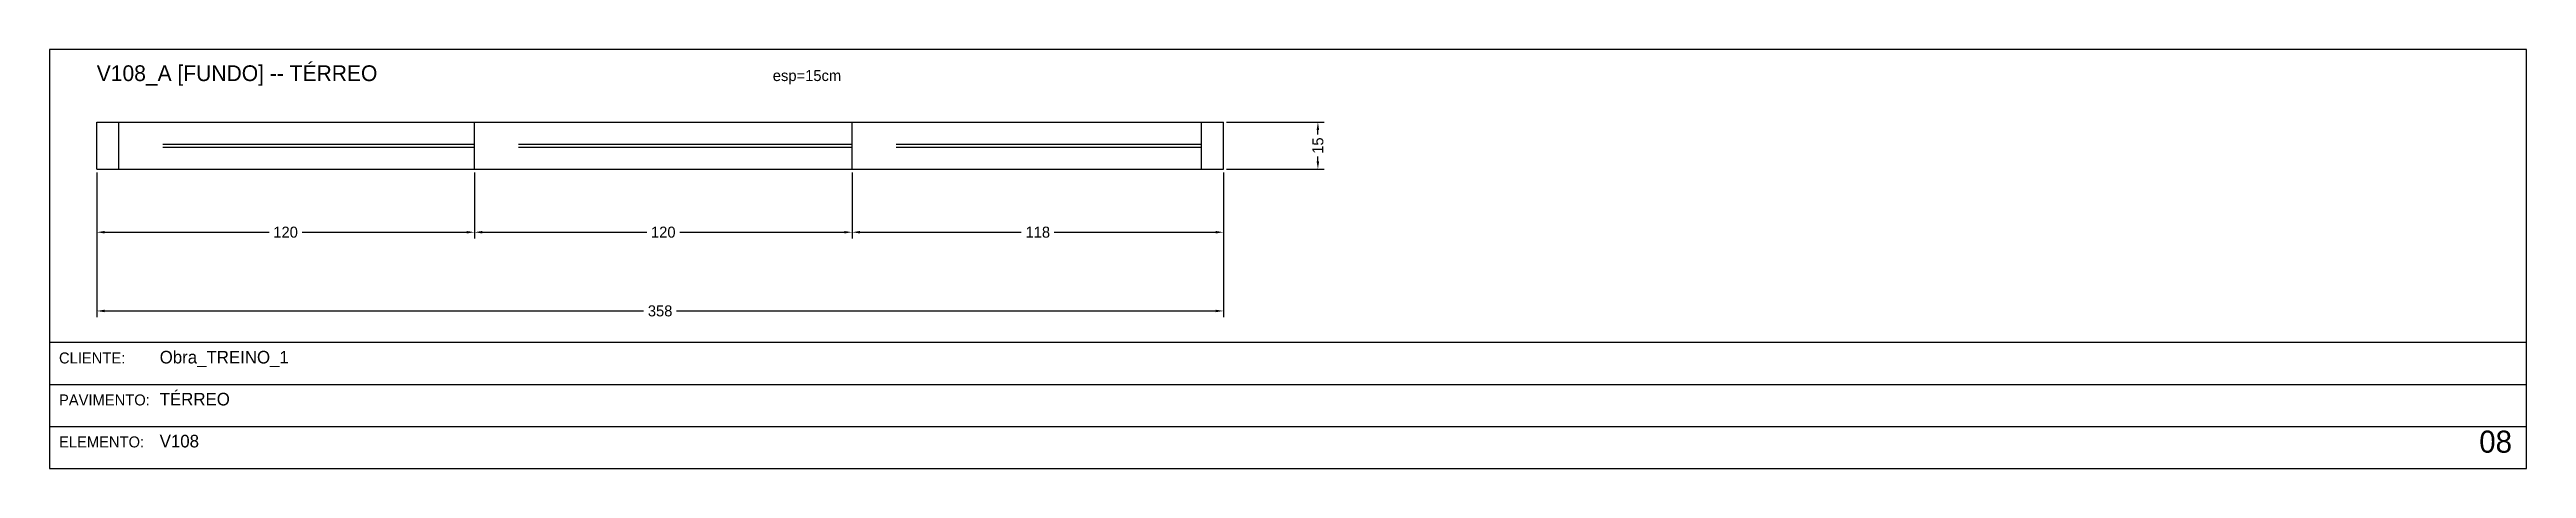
# Model space of a CAD drawing. Header units: metres. Extents: x 0 to 3208, y -1382 to -20.
# Drawn here: x 2421 to 3208, y -306 to -173 of the extents above; entities that cross this region are included whole.
import ezdxf

# ---------------------------------------------------------------- set-up
doc = ezdxf.new("R2010")
doc.units = ezdxf.units.M
for name, color, linetype in [('BORDA_CELULA', 9, 'Continuous'), ('CARIMBO', 9, 'Continuous'), ('COTA', 241, 'Continuous'), ('NOMENCLATURA', 7, 'Continuous'), ('Painéis', 200, 'Continuous'), ('SARR_2.2x7', 40, 'Continuous')]:
    doc.layers.add(name, color=color, linetype=linetype)
doc.dimstyles.new('COTA', dxfattribs={"dimtxt": 3.5, "dimasz": 2.5, "dimexe": 2, "dimexo": 1, "dimgap": 0.9, "dimtad": 1, "dimdec": 0, "dimrnd": 1, "dimcen": 2.5, "dimclrd": 4, "dimclre": 4, "dimclrt": 4, "dimazin": 3, "dimtfac": 1, "dimtmove": 0, "dimatfit": 3})

msp = doc.modelspace()

# ---------------------------------------------------------------- texts
at = {"layer": 'CARIMBO', "color": 9}
for s, p in [('CLIENTE:', (2424, -272.67)), ('PAVIMENTO:', (2424, -286)), ('ELEMENTO:', (2424, -299.33))]:
    msp.add_text(s, height=3.5, dxfattribs=at).set_placement(p)
at = {"layer": 'CARIMBO', "color": 2}
for s, p in [('Obra_TREINO_1', (2456, -272.67)), ('TÉRREO', (2456, -286)), ('V108', (2456, -299.33))]:
    msp.add_text(s, height=4, dxfattribs=at).set_placement(p)
at = {"layer": 'CARIMBO', "color": 3}
msp.add_text('08', height=7, dxfattribs=at).set_placement((3193, -301))
at = {"layer": 'COTA'}
msp.add_text('esp=15cm', height=3.5, dxfattribs=at).set_placement((2650.8, -183))
at = {"layer": 'NOMENCLATURA'}
msp.add_text('V108_A [FUNDO] -- TÉRREO', height=5, dxfattribs=at).set_placement((2436, -183))

# ---------------------------------------------------------------- blocks, each defined once
blk = doc.blocks.new('_CLOSEDFILLED')
at = {"color": 0, "linetype": 'BYBLOCK'}
blk.add_solid([(-1, 0.16), (0, 0), (-1, -0.16)], dxfattribs=at)
blk = doc.blocks.new('*D46')
at = {"color": 4}
for p, q in [((2436, -212), (2436, -233)), ((2556, -212), (2556, -233)), ((2438.5, -231), (2490.75, -231)), ((2501.25, -231), (2553.5, -231))]:
    blk.add_line(p, q, dxfattribs=at)
at = {"layer": 'Defpoints'}
for p in [(2436, -211), (2556, -211), (2436, -231)]:
    blk.add_point(p, dxfattribs=at)
at = {"layer": 'COTA', "color": 4, "xscale": 2.5, "yscale": 2.5, "rotation": 180}
blk.add_blockref('_CLOSEDFILLED', (2436, -231), dxfattribs=at)
at = {"layer": 'COTA', "color": 4, "xscale": 2.5, "yscale": 2.5}
blk.add_blockref('_CLOSEDFILLED', (2556, -231), dxfattribs=at)
at = {"layer": 'COTA', "color": 4, "insert": (2496, -231), "char_height": 3.5, "attachment_point": 5}
blk.add_mtext('120', dxfattribs=at)
blk = doc.blocks.new('*D47')
at = {"color": 4}
for p, q in [((2556, -212), (2556, -233)), ((2676, -212), (2676, -233)), ((2558.5, -231), (2610.75, -231)), ((2621.25, -231), (2673.5, -231))]:
    blk.add_line(p, q, dxfattribs=at)
at = {"layer": 'Defpoints'}
for p in [(2556, -211), (2676, -211), (2556, -231)]:
    blk.add_point(p, dxfattribs=at)
at = {"layer": 'COTA', "color": 4, "xscale": 2.5, "yscale": 2.5, "rotation": 180}
blk.add_blockref('_CLOSEDFILLED', (2556, -231), dxfattribs=at)
at = {"layer": 'COTA', "color": 4, "xscale": 2.5, "yscale": 2.5}
blk.add_blockref('_CLOSEDFILLED', (2676, -231), dxfattribs=at)
at = {"layer": 'COTA', "color": 4, "insert": (2616, -231), "char_height": 3.5, "attachment_point": 5}
blk.add_mtext('120', dxfattribs=at)
blk = doc.blocks.new('*D48')
at = {"color": 4}
for p, q in [((2676, -212), (2676, -233)), ((2794, -212), (2794, -233)), ((2678.5, -231), (2729.75, -231)), ((2740.25, -231), (2791.5, -231))]:
    blk.add_line(p, q, dxfattribs=at)
at = {"layer": 'Defpoints'}
for p in [(2676, -211), (2794, -211), (2676, -231)]:
    blk.add_point(p, dxfattribs=at)
at = {"layer": 'COTA', "color": 4, "xscale": 2.5, "yscale": 2.5, "rotation": 180}
blk.add_blockref('_CLOSEDFILLED', (2676, -231), dxfattribs=at)
at = {"layer": 'COTA', "color": 4, "xscale": 2.5, "yscale": 2.5}
blk.add_blockref('_CLOSEDFILLED', (2794, -231), dxfattribs=at)
at = {"layer": 'COTA', "color": 4, "insert": (2735, -231), "char_height": 3.5, "attachment_point": 5}
blk.add_mtext('118', dxfattribs=at)
blk = doc.blocks.new('*D49')
at = {"color": 4}
for p, q in [((2436, -212), (2436, -258)), ((2794, -212), (2794, -258)), ((2438.5, -256), (2609.75, -256)), ((2620.25, -256), (2791.5, -256))]:
    blk.add_line(p, q, dxfattribs=at)
at = {"layer": 'Defpoints'}
for p in [(2436, -211), (2794, -211), (2436, -256)]:
    blk.add_point(p, dxfattribs=at)
at = {"layer": 'COTA', "color": 4, "xscale": 2.5, "yscale": 2.5, "rotation": 180}
blk.add_blockref('_CLOSEDFILLED', (2436, -256), dxfattribs=at)
at = {"layer": 'COTA', "color": 4, "xscale": 2.5, "yscale": 2.5}
blk.add_blockref('_CLOSEDFILLED', (2794, -256), dxfattribs=at)
at = {"layer": 'COTA', "color": 4, "insert": (2615, -256), "char_height": 3.5, "attachment_point": 5}
blk.add_mtext('358', dxfattribs=at)
blk = doc.blocks.new('*D50')
at = {"color": 4}
for p, q in [((2795, -196), (2826, -196)), ((2824, -200), (2824, -198.5)), ((2795, -211), (2826, -211)), ((2824, -208.5), (2824, -207))]:
    blk.add_line(p, q, dxfattribs=at)
at = {"layer": 'Defpoints'}
for p in [(2794, -196), (2794, -211), (2824, -211)]:
    blk.add_point(p, dxfattribs=at)
at = {"layer": 'COTA', "color": 4, "xscale": 2.5, "yscale": 2.5}
for p, rotation in [((2824, -196), 90), ((2824, -211), 270)]:
    blk.add_blockref('_CLOSEDFILLED', p, dxfattribs=dict(at, rotation=rotation))
at = {"layer": 'COTA', "color": 4, "insert": (2824, -203.5), "char_height": 3.5, "attachment_point": 5, "rotation": 90}
blk.add_mtext('15', dxfattribs=at)

# ---------------------------------------------------------------- dimensions: what is measured, and where the dimension line sits
at = {"layer": 'COTA'}
dim = msp.add_linear_dim(base=(2824, -211), p1=(2794, -211), p2=(2794, -196), angle=90, dimstyle='COTA', dxfattribs=at)
dim.commit()
dim.dimension.update_dxf_attribs({"geometry": '*D50', "text_midpoint": (2824, -203.5)})
for base, p1, p2, picture, middle in [((2436, -231), (2436, -211), (2556, -211), '*D46', (2496, -231)), ((2436, -256), (2436, -211), (2794, -211), '*D49', (2615, -256)), ((2556, -231), (2556, -211), (2676, -211), '*D47', (2616, -231)), ((2676, -231), (2676, -211), (2794, -211), '*D48', (2735, -231))]:
    dim = msp.add_linear_dim(base=base, p1=p1, p2=p2, dimstyle='COTA', dxfattribs=at)
    dim.commit()
    dim.dimension.update_dxf_attribs({"geometry": picture, "text_midpoint": middle})

# ---------------------------------------------------------------- linework, layer by layer
at = {"layer": 'BORDA_CELULA'}
for points in [[(2421, -306), (3208, -306), (3208, -173), (2421, -173)], [(2421, -306), (3208, -306), (3208, -266), (2421, -266)]]:
    msp.add_lwpolyline(points, close=True, dxfattribs=at)
at = {"layer": 'CARIMBO'}
for p, q in [((2421, -279.33), (3208, -279.33)), ((2421, -292.67), (3208, -292.67)), ((2421, -306), (3208, -306))]:
    msp.add_line(p, q, dxfattribs=at)
at = {"layer": 'Painéis'}
for points in [[(2436, -211), (2436, -196)], [(2436, -196), (2556, -196)], [(2556, -196), (2676, -196)], [(2556, -211), (2556, -196)], [(2676, -196), (2794, -196)], [(2676, -211), (2676, -196)], [(2794, -211), (2794, -196)], [(2436, -211), (2556, -211)], [(2556, -211), (2676, -211)], [(2676, -211), (2794, -211)]]:
    msp.add_lwpolyline(points, dxfattribs=at)
at = {"layer": 'SARR_2.2x7'}
for points in [[(2443, -211), (2443, -196)], [(2787, -211), (2787, -196)], [(2457, -203), (2556, -203)], [(2457, -204), (2556, -204)], [(2570, -203), (2676, -203)], [(2570, -204), (2676, -204)], [(2690, -203), (2787, -203)], [(2690, -204), (2787, -204)]]:
    msp.add_lwpolyline(points, dxfattribs=at)

msp.set_redraw_order([(e.dxf.handle, doc.entitydb.next_handle()) for e in msp.query("TEXT MTEXT ATTDEF DIMENSION ARC_DIMENSION")])  # texts and dimensions are drawn at this point

doc.saveas('drawing.dxf')
